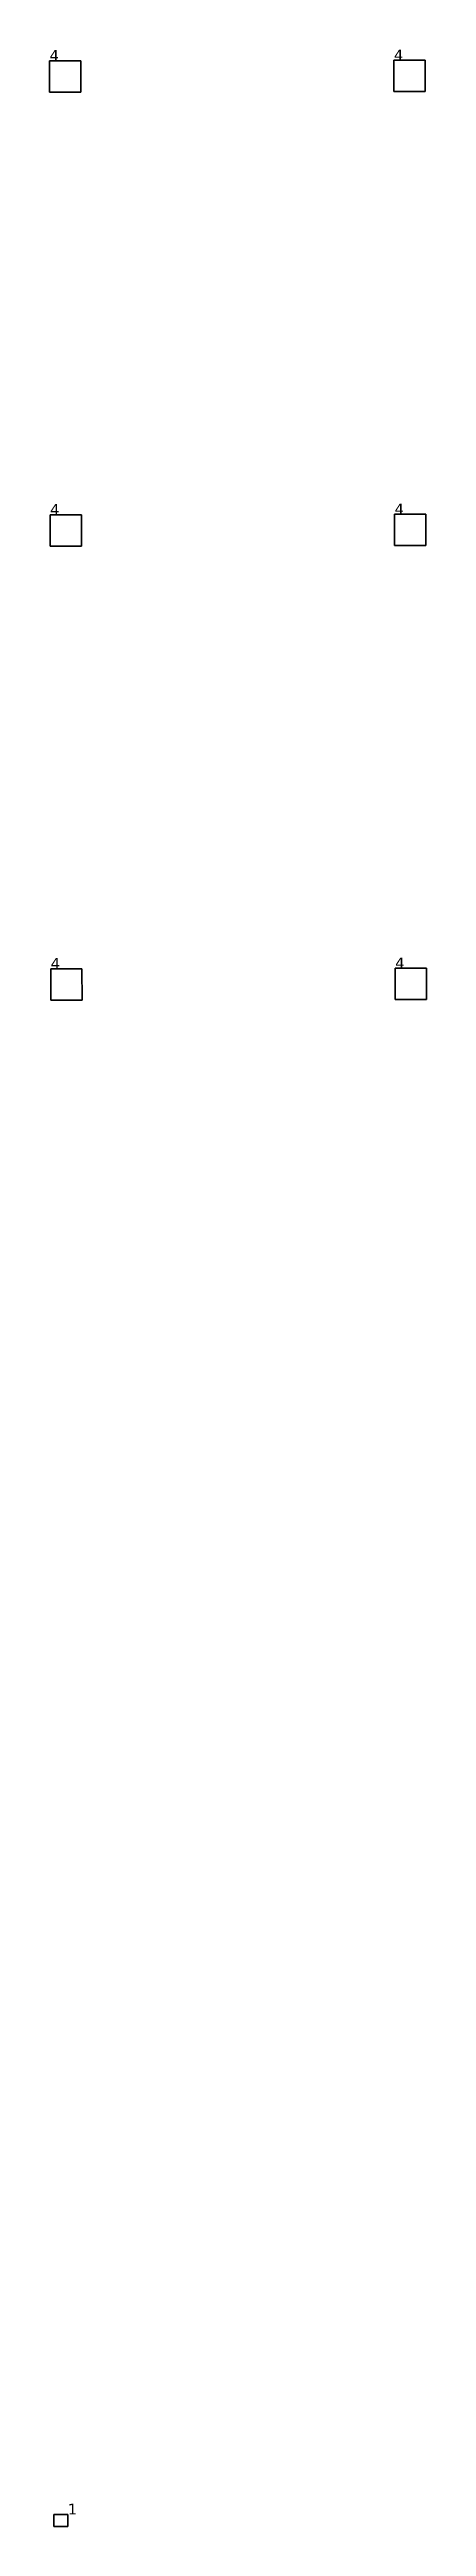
# Model space of a CAD drawing. Header units: inches. Extents: x -3 to 1235, y -1 to 963.
# Drawn here: x 117.1 to 123.43, y -0.14 to 41.38 of the extents above; entities that cross this region are included whole.
import ezdxf

# ---------------------------------------------------------------- set-up
doc = ezdxf.new("R2010")
doc.units = ezdxf.units.IN
doc.header["$MEASUREMENT"] = 0
doc.layers.add('DLX_TERR_LUM', color=7, linetype='Continuous', true_color=0x000000)
doc.layers.add('DLX_TERR_LUMKEY_IDX', color=7, linetype='Continuous', true_color=0x7f7f7f)
doc.styles.add('TableTextStyle', font='')
doc.styles.get('TableTextStyle').set_extended_font_data('VERDANA.TTF')

msp = doc.modelspace()

# ---------------------------------------------------------------- texts
at = {"layer": 'DLX_TERR_LUMKEY_IDX', "style": 'TableTextStyle'}
for s, p in [('4', (117.105, 41.188)), ('4', (122.885, 41.196)), ('4', (117.115, 33.578)), ('4', (122.896, 33.586)), ('4', (122.906, 25.976)), ('4', (117.125, 25.969)), ('1', (117.412, 0.06))]:
    msp.add_text(s, height=0.18, dxfattribs=at).set_placement(p)

# ---------------------------------------------------------------- linework, layer by layer
at = {"layer": 'DLX_TERR_LUM'}
for points in [[(117.105, 41.188, 0), (117.63, 41.189, 0)], [(117.63, 41.189, 0), (117.105, 41.188, 0)], [(117.63, 41.189, 0), (117.105, 41.188, 0)], [(117.105, 41.188, 0), (117.63, 41.189, 0)], [(117.105, 40.663, 0), (117.105, 41.188, 0)], [(117.105, 41.188, 0), (117.105, 41.188, 0)], [(117.105, 41.188, 0), (117.105, 40.663, 0)], [(117.105, 41.188, 0), (117.105, 41.188, 0)], [(117.105, 41.188, 0), (117.105, 40.663, 0)], [(117.105, 40.663, 0), (117.105, 41.188, 0)], [(117.63, 41.189, 0), (117.63, 41.189, 0)], [(117.63, 41.189, 0), (117.63, 40.664, 0)], [(117.63, 40.664, 0), (117.63, 41.189, 0)], [(117.63, 41.189, 0), (117.63, 41.189, 0)], [(117.63, 40.664, 0), (117.63, 41.189, 0)], [(117.63, 41.189, 0), (117.63, 40.664, 0)], [(122.885, 41.196, 0), (123.41, 41.197, 0)], [(123.41, 41.197, 0), (122.885, 41.196, 0)], [(123.41, 41.197, 0), (122.885, 41.196, 0)], [(122.885, 41.196, 0), (123.41, 41.197, 0)], [(122.886, 40.671, 0), (122.885, 41.196, 0)], [(122.885, 41.196, 0), (122.885, 41.196, 0)], [(122.885, 41.196, 0), (122.886, 40.671, 0)], [(122.885, 41.196, 0), (122.885, 41.196, 0)], [(122.885, 41.196, 0), (122.886, 40.671, 0)], [(122.886, 40.671, 0), (122.885, 41.196, 0)], [(123.41, 41.197, 0), (123.41, 41.197, 0)], [(123.41, 41.197, 0), (123.411, 40.672, 0)], [(123.411, 40.672, 0), (123.41, 41.197, 0)], [(123.41, 41.197, 0), (123.41, 41.197, 0)], [(123.411, 40.672, 0), (123.41, 41.197, 0)], [(123.41, 41.197, 0), (123.411, 40.672, 0)], [(117.63, 40.664, 0), (117.105, 40.663, 0)], [(117.105, 40.663, 0), (117.63, 40.664, 0)], [(117.105, 40.663, 0), (117.63, 40.664, 0)], [(117.63, 40.664, 0), (117.105, 40.663, 0)], [(117.105, 40.663, 0), (117.105, 40.663, 0)], [(117.105, 40.663, 0), (117.105, 40.663, 0)], [(117.63, 40.664, 0), (117.63, 40.664, 0)], [(117.63, 40.664, 0), (117.63, 40.664, 0)], [(123.411, 40.672, 0), (122.886, 40.671, 0)], [(122.886, 40.671, 0), (123.411, 40.672, 0)], [(122.886, 40.671, 0), (123.411, 40.672, 0)], [(123.411, 40.672, 0), (122.886, 40.671, 0)], [(122.886, 40.671, 0), (122.886, 40.671, 0)], [(122.886, 40.671, 0), (122.886, 40.671, 0)], [(123.411, 40.672, 0), (123.411, 40.672, 0)], [(123.411, 40.672, 0), (123.411, 40.672, 0)], [(117.115, 33.578, 0), (117.64, 33.579, 0)], [(117.64, 33.579, 0), (117.115, 33.578, 0)], [(117.64, 33.579, 0), (117.115, 33.578, 0)], [(117.115, 33.578, 0), (117.64, 33.579, 0)], [(117.116, 33.053, 0), (117.115, 33.578, 0)], [(117.115, 33.578, 0), (117.115, 33.578, 0)], [(117.115, 33.578, 0), (117.116, 33.053, 0)], [(117.115, 33.578, 0), (117.115, 33.578, 0)], [(117.115, 33.578, 0), (117.116, 33.053, 0)], [(117.116, 33.053, 0), (117.115, 33.578, 0)], [(117.64, 33.579, 0), (117.64, 33.579, 0)], [(117.64, 33.579, 0), (117.641, 33.054, 0)], [(117.641, 33.054, 0), (117.64, 33.579, 0)], [(117.64, 33.579, 0), (117.64, 33.579, 0)], [(117.641, 33.054, 0), (117.64, 33.579, 0)], [(117.64, 33.579, 0), (117.641, 33.054, 0)], [(122.896, 33.586, 0), (123.421, 33.587, 0)], [(123.421, 33.587, 0), (122.896, 33.586, 0)], [(123.421, 33.587, 0), (122.896, 33.586, 0)], [(122.896, 33.586, 0), (123.421, 33.587, 0)], [(122.896, 33.061, 0), (122.896, 33.586, 0)], [(122.896, 33.586, 0), (122.896, 33.586, 0)], [(122.896, 33.586, 0), (122.896, 33.061, 0)], [(122.896, 33.586, 0), (122.896, 33.586, 0)], [(122.896, 33.586, 0), (122.896, 33.061, 0)], [(122.896, 33.061, 0), (122.896, 33.586, 0)], [(123.421, 33.587, 0), (123.421, 33.587, 0)], [(123.421, 33.587, 0), (123.421, 33.062, 0)], [(123.421, 33.062, 0), (123.421, 33.587, 0)], [(123.421, 33.587, 0), (123.421, 33.587, 0)], [(123.421, 33.062, 0), (123.421, 33.587, 0)], [(123.421, 33.587, 0), (123.421, 33.062, 0)], [(117.641, 33.054, 0), (117.116, 33.053, 0)], [(117.116, 33.053, 0), (117.641, 33.054, 0)], [(117.116, 33.053, 0), (117.641, 33.054, 0)], [(117.641, 33.054, 0), (117.116, 33.053, 0)], [(117.116, 33.053, 0), (117.116, 33.053, 0)], [(117.116, 33.053, 0), (117.116, 33.053, 0)], [(117.641, 33.054, 0), (117.641, 33.054, 0)], [(117.641, 33.054, 0), (117.641, 33.054, 0)], [(123.421, 33.062, 0), (122.896, 33.061, 0)], [(122.896, 33.061, 0), (123.421, 33.062, 0)], [(122.896, 33.061, 0), (123.421, 33.062, 0)], [(123.421, 33.062, 0), (122.896, 33.061, 0)], [(122.896, 33.061, 0), (122.896, 33.061, 0)], [(122.896, 33.061, 0), (122.896, 33.061, 0)], [(123.421, 33.062, 0), (123.421, 33.062, 0)], [(123.421, 33.062, 0), (123.421, 33.062, 0)], [(117.126, 25.444, 0), (117.125, 25.969, 0)], [(117.125, 25.969, 0), (117.125, 25.969, 0)], [(117.125, 25.969, 0), (117.126, 25.444, 0)], [(117.125, 25.969, 0), (117.65, 25.969, 0)], [(117.65, 25.969, 0), (117.125, 25.969, 0)], [(117.125, 25.969, 0), (117.125, 25.969, 0)], [(117.65, 25.969, 0), (117.125, 25.969, 0)], [(117.125, 25.969, 0), (117.126, 25.444, 0)], [(117.126, 25.444, 0), (117.125, 25.969, 0)], [(117.125, 25.969, 0), (117.65, 25.969, 0)], [(117.65, 25.969, 0), (117.65, 25.969, 0)], [(117.65, 25.969, 0), (117.651, 25.444, 0)], [(117.651, 25.444, 0), (117.65, 25.969, 0)], [(117.65, 25.969, 0), (117.65, 25.969, 0)], [(117.651, 25.444, 0), (117.65, 25.969, 0)], [(117.65, 25.969, 0), (117.651, 25.444, 0)], [(122.906, 25.976, 0), (123.431, 25.977, 0)], [(123.431, 25.977, 0), (122.906, 25.976, 0)], [(123.431, 25.977, 0), (122.906, 25.976, 0)], [(122.906, 25.976, 0), (123.431, 25.977, 0)], [(122.907, 25.451, 0), (122.906, 25.976, 0)], [(122.906, 25.976, 0), (122.906, 25.976, 0)], [(122.906, 25.976, 0), (122.907, 25.451, 0)], [(122.906, 25.976, 0), (122.906, 25.976, 0)], [(122.906, 25.976, 0), (122.907, 25.451, 0)], [(122.907, 25.451, 0), (122.906, 25.976, 0)], [(123.431, 25.977, 0), (123.431, 25.977, 0)], [(123.431, 25.977, 0), (123.432, 25.452, 0)], [(123.432, 25.452, 0), (123.431, 25.977, 0)], [(123.431, 25.977, 0), (123.431, 25.977, 0)], [(123.432, 25.452, 0), (123.431, 25.977, 0)], [(123.431, 25.977, 0), (123.432, 25.452, 0)], [(117.651, 25.444, 0), (117.126, 25.444, 0)], [(117.126, 25.444, 0), (117.126, 25.444, 0)], [(117.126, 25.444, 0), (117.651, 25.444, 0)], [(117.126, 25.444, 0), (117.126, 25.444, 0)], [(117.126, 25.444, 0), (117.651, 25.444, 0)], [(117.651, 25.444, 0), (117.126, 25.444, 0)], [(117.651, 25.444, 0), (117.651, 25.444, 0)], [(117.651, 25.444, 0), (117.651, 25.444, 0)], [(123.432, 25.452, 0), (122.907, 25.451, 0)], [(122.907, 25.451, 0), (123.432, 25.452, 0)], [(122.907, 25.451, 0), (123.432, 25.452, 0)], [(123.432, 25.452, 0), (122.907, 25.451, 0)], [(122.907, 25.451, 0), (122.907, 25.451, 0)], [(122.907, 25.451, 0), (122.907, 25.451, 0)], [(123.432, 25.452, 0), (123.432, 25.452, 0)], [(123.432, 25.452, 0), (123.432, 25.452, 0)], [(117.177, 0.059, 0), (117.412, 0.06, 0)], [(117.412, 0.06, 0), (117.177, 0.059, 0)], [(117.412, 0.06, 0), (117.177, 0.059, 0)], [(117.177, 0.059, 0), (117.412, 0.06, 0)], [(117.178, -0.141, 0), (117.177, 0.059, 0)], [(117.177, 0.059, 0), (117.177, 0.059, 0)], [(117.177, 0.059, 0), (117.178, -0.141, 0)], [(117.177, 0.059, 0), (117.177, 0.059, 0)], [(117.177, 0.059, 0), (117.178, -0.141, 0)], [(117.178, -0.141, 0), (117.177, 0.059, 0)], [(117.412, 0.06, 0), (117.413, -0.14, 0)], [(117.413, -0.14, 0), (117.412, 0.06, 0)], [(117.412, 0.06, 0), (117.412, 0.06, 0)], [(117.412, 0.06, 0), (117.412, 0.06, 0)], [(117.413, -0.14, 0), (117.412, 0.06, 0)], [(117.412, 0.06, 0), (117.413, -0.14, 0)], [(117.413, -0.14, 0), (117.178, -0.141, 0)], [(117.178, -0.141, 0), (117.413, -0.14, 0)], [(117.178, -0.141, 0), (117.413, -0.14, 0)], [(117.413, -0.14, 0), (117.178, -0.141, 0)], [(117.178, -0.141, 0), (117.178, -0.141, 0)], [(117.178, -0.141, 0), (117.178, -0.141, 0)], [(117.413, -0.14, 0), (117.413, -0.14, 0)], [(117.413, -0.14, 0), (117.413, -0.14, 0)]]:
    msp.add_polyline3d(points, dxfattribs=at)

msp.set_redraw_order([(e.dxf.handle, doc.entitydb.next_handle()) for e in msp.query("TEXT MTEXT ATTDEF DIMENSION ARC_DIMENSION")])  # texts and dimensions are drawn at this point

doc.saveas('drawing.dxf')
